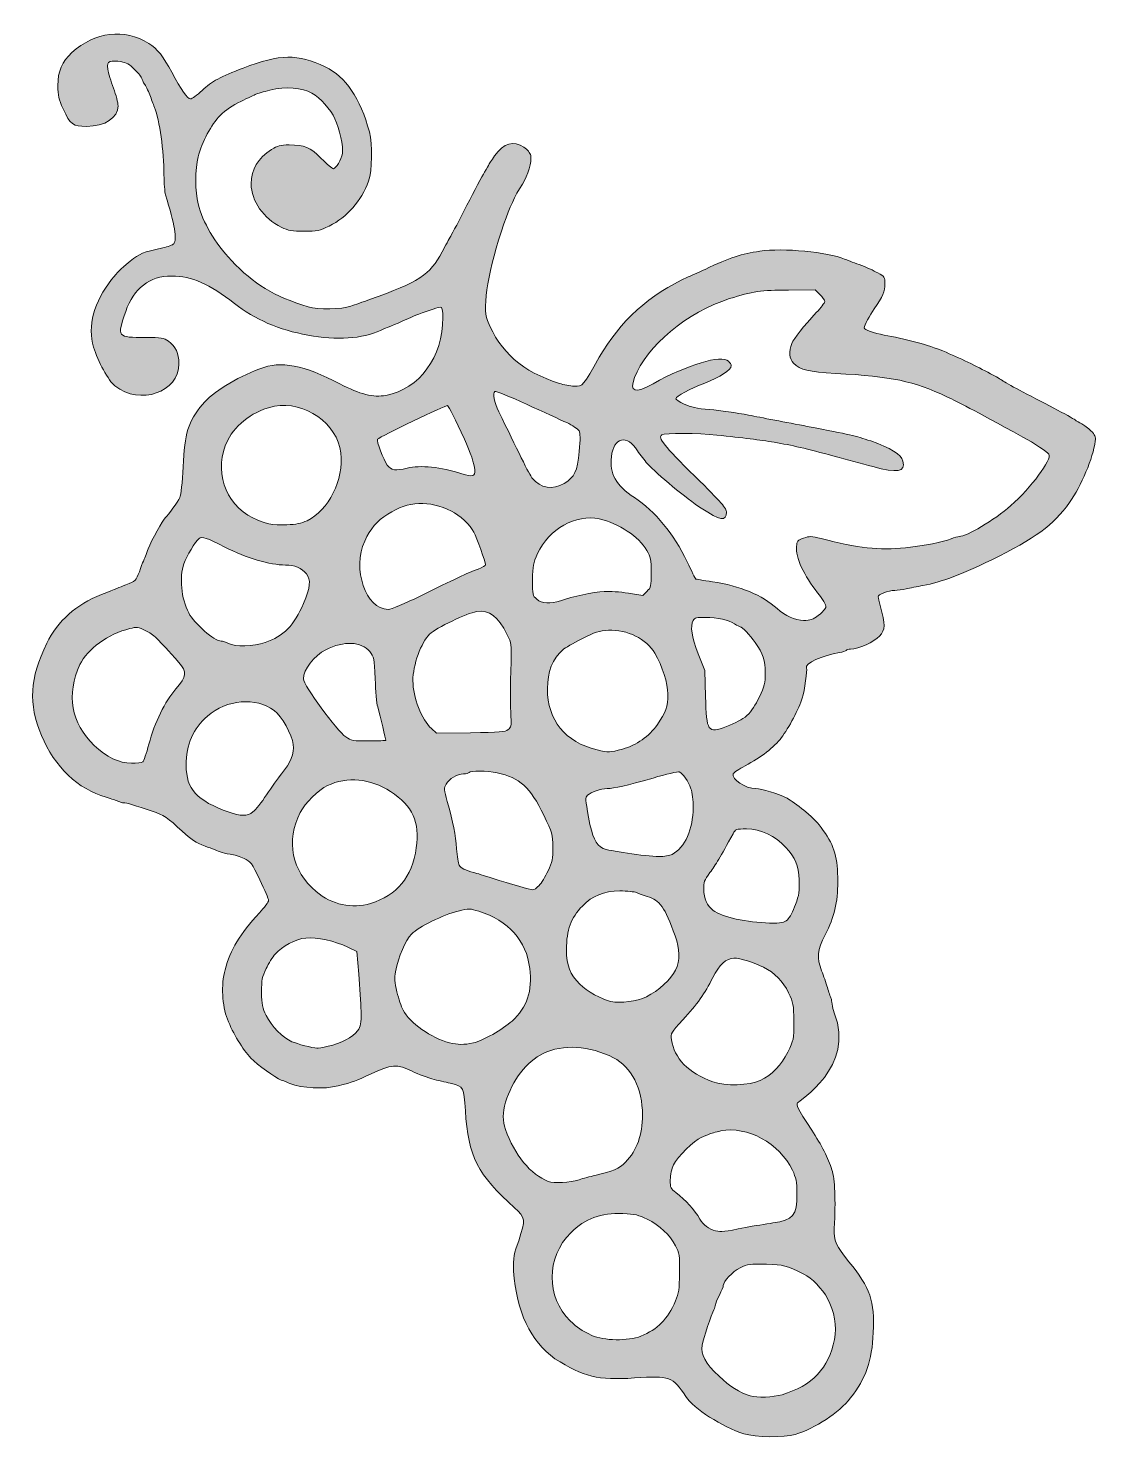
# Model space of a CAD drawing. Header units: inches. Extents: x 21 to 187, y -246 to -26.
import ezdxf

# ---------------------------------------------------------------- set-up
doc = ezdxf.new("R2010")
doc.units = ezdxf.units.IN
doc.header["$MEASUREMENT"] = 0
doc.layers.add('_U+0421_U+043B_U+043E_U+0439 1', color=7, linetype='Continuous')

# ---------------------------------------------------------------- blocks, each defined once
blk = doc.blocks.new('block 3')
at = {"layer": '_U+0421_U+043B_U+043E_U+0439 1', "true_color": 0xdddeec}
h = blk.add_hatch(color=254, dxfattribs=at)
h.dxf.hatch_style = 2
edge = h.paths.add_edge_path()
edge.add_spline(control_points=[(131.9, -244.91), (128.52, -243.84), (124.08, -240.98), (122.84, -239.09), (120.82, -236.01), (120.41, -235.86), (114.89, -236.22), (109.08, -236.6), (107.02, -236.1), (102.49, -233.22), (98.64, -230.43), (96.5, -225.9), (96.07, -219.61), (95.92, -217.51), (96.19, -216.81), (96.85, -214.86), (97.96, -211.59), (97.92, -211.28), (96.22, -209.76), (90.48, -204.66), (88.98, -201.71), (88.55, -194.63), (88.32, -190.98), (88.27, -190.87), (86.41, -190.42), (85.87, -190.29), (84.65, -190), (83.7, -189.77), (82.75, -189.54), (81.2, -188.96), (80.25, -188.48), (78.03, -187.35), (76.92, -187.42), (73.87, -188.89), (71.58, -189.99), (71, -190.2), (68.78, -190.76), (66.52, -191.33), (63.17, -191.16), (61.26, -190.38), (60.99, -190.27), (60.38, -190.04), (59.91, -189.86), (58.97, -189.5), (56.22, -187.51), (55.19, -186.44), (53.89, -185.09), (52.41, -182.65), (51.52, -180.39), (50.69, -178.28), (50.54, -175.05), (51.15, -172.69), (51.95, -169.62), (53.48, -167.11), (56.51, -163.86), (57.29, -163.02), (57.93, -162.15), (57.93, -161.93), (57.93, -161.7), (57.32, -160.25), (56.57, -158.7), (55.3, -156.08), (55.14, -155.86), (54.12, -155.38), (53.52, -155.1), (52.55, -154.8), (51.96, -154.72), (51.38, -154.64), (50.68, -154.48), (50.41, -154.37), (50.14, -154.25), (49.08, -153.84), (48.07, -153.46), (46.6, -152.91), (45.86, -152.42), (44.49, -151.14), (42.28, -149.07), (41.61, -148.62), (39.81, -148.01), (37.22, -147.14), (35.78, -146.72), (35.38, -146.72), (35.17, -146.72), (34.8, -146.62), (34.56, -146.5), (34.33, -146.38), (33.47, -146.09), (32.66, -145.86), (28.25, -144.6), (24.66, -141.17), (22.59, -136.25), (20.52, -131.32), (20.75, -127.35), (23.42, -121.9), (25.14, -118.4), (27.96, -115.87), (31.92, -114.3), (34.38, -113.31), (34.51, -113.26), (35.74, -112.8), (37.2, -112.25), (37.33, -112.13), (37.82, -110.76), (38.05, -110.12), (38.33, -109.37), (38.45, -109.1), (38.56, -108.83), (38.9, -107.97), (39.2, -107.18), (39.69, -105.9), (41.5, -102.63), (41.89, -102.32), (42.31, -101.98), (43.82, -99.88), (44.11, -99.23), (44.32, -98.77), (44.51, -96.94), (44.63, -94.42), (44.85, -89.21), (45.41, -87.44), (47.65, -84.73), (49.25, -82.79), (52.77, -80.6), (56.57, -79.17), (59.92, -77.92), (63.31, -78.56), (69.02, -81.53), (72.13, -83.15), (74.27, -83.68), (76.19, -83.32), (81.42, -82.33), (85.05, -77.36), (85.05, -71.19), (85.05, -70.42), (84.95, -69.72), (84.82, -69.64), (84.7, -69.56), (84.11, -69.67), (83.53, -69.89), (82.94, -70.1), (82.17, -70.37), (81.82, -70.48), (81.14, -70.7), (80.5, -70.97), (78.08, -72.07), (77.3, -72.42), (76.6, -72.71), (76.54, -72.71), (76.47, -72.71), (75.95, -72.93), (75.37, -73.2), (72.52, -74.53), (68.57, -74.79), (64.06, -73.96), (59.56, -73.14), (55.77, -71.5), (52.63, -69.03), (48.71, -65.96), (45.96, -64.75), (42.86, -64.75), (39.41, -64.75), (36.95, -66.64), (35.7, -70.25), (34.31, -74.28), (34.33, -74.3), (38.82, -74.31), (41.26, -74.32), (41.61, -74.38), (42.34, -74.89), (43.47, -75.7), (43.97, -76.78), (43.97, -78.39), (43.96, -82.84), (37.93, -84.94), (34.02, -81.85), (33.03, -81.06), (31.36, -78.04), (30.69, -75.8), (29.73, -72.59), (30.75, -68.76), (33.5, -65.31), (34.61, -63.92), (34.57, -63.96), (36.39, -62.45), (37.89, -61.21), (38.29, -61.05), (41.47, -60.36), (42.26, -60.19), (43.02, -59.91), (43.17, -59.72), (43.71, -59.07), (43.33, -56.77), (41.89, -52.1), (41.76, -51.68), (41.66, -50.3), (41.65, -49.02), (41.65, -45.34), (40.96, -40.42), (40.19, -38.55), (40.07, -38.28), (39.79, -37.5), (39.55, -36.82), (39.31, -36.15), (38.91, -35.3), (38.66, -34.94), (38.41, -34.58), (38.2, -34.16), (38.2, -34), (38.2, -33.85), (37.72, -33.24), (37.12, -32.64), (36.27, -31.8), (35.79, -31.52), (34.93, -31.39), (34.31, -31.3), (33.58, -31.3), (33.3, -31.39), (32.84, -31.53), (32.8, -31.69), (32.93, -32.59), (33.01, -33.15), (33.4, -34.47), (33.79, -35.52), (34.18, -36.57), (34.51, -37.8), (34.51, -38.26), (34.51, -40.13), (32.47, -41.46), (29.63, -41.46), (27.44, -41.46), (27.11, -41.22), (25.96, -38.75), (25.25, -37.23), (25.14, -36.71), (25.14, -35.1), (25.14, -32.87), (25.77, -31.38), (27.3, -29.99), (30.91, -26.73), (35.47, -26.18), (39.3, -28.55), (40.55, -29.32), (41.62, -30.68), (42.87, -33.03), (44.33, -35.81), (45.3, -37.19), (45.77, -37.19), (45.98, -37.19), (46.8, -36.59), (47.59, -35.86), (49.1, -34.46), (50.49, -33.7), (53.98, -32.38), (59.77, -30.18), (62.4, -30.15), (66.76, -32.21), (69.91, -33.7), (72.21, -37.09), (73.61, -42.32), (74.13, -44.29), (74.07, -48.37), (73.48, -49.97), (72.34, -53.11), (70.17, -55.59), (67.38, -56.97), (65.86, -57.72), (65.51, -57.79), (63.48, -57.79), (61.6, -57.79), (61.05, -57.69), (59.9, -57.15), (57.17, -55.85), (55.22, -53.05), (55.22, -50.41), (55.22, -48.18), (56.28, -46.39), (58.4, -45.05), (59.33, -44.46), (59.77, -44.35), (61.12, -44.35), (63.62, -44.35), (64.35, -44.66), (66.13, -46.45), (67.01, -47.33), (67.85, -48.05), (68.01, -48.05), (68.4, -48.05), (69.24, -46.62), (69.42, -45.66), (69.6, -44.72), (68.96, -41.77), (68.26, -40.27), (67.57, -38.8), (66.01, -37.08), (64.66, -36.29), (63.16, -35.41), (60.6, -35.23), (58.13, -35.83), (57.15, -36.07), (56.18, -36.35), (55.97, -36.45), (55.76, -36.56), (54.7, -37.06), (53.61, -37.58), (52.34, -38.19), (51.21, -38.96), (50.41, -39.77), (49.04, -41.15), (47.56, -43.91), (46.97, -46.2), (46.49, -48.04), (46.48, -51.72), (46.95, -53.51), (47.71, -56.43), (49.56, -59.57), (52.15, -62.33), (55.66, -66.05), (58.66, -67.86), (64.09, -69.54), (65.6, -70), (69.34, -69.95), (70.75, -69.44), (71.36, -69.22), (72.66, -68.76), (73.63, -68.42), (81.36, -65.68), (83.02, -64.59), (84.94, -61), (85.44, -60.05), (86.05, -58.94), (86.29, -58.53), (86.53, -58.12), (87.66, -55.96), (88.8, -53.72), (89.94, -51.48), (91.18, -49.18), (91.54, -48.61), (91.91, -48.03), (92.2, -47.51), (92.2, -47.44), (92.2, -47.37), (92.61, -46.75), (93.1, -46.07), (94.56, -44.03), (96.03, -43.59), (97.67, -44.71), (98.22, -45.08), (98.63, -45.59), (98.72, -46.01), (98.92, -46.96), (98.3, -49.07), (97.43, -50.46), (96.19, -52.42), (95.46, -53.98), (94.55, -56.65), (92.18, -63.52), (91.15, -69.57), (91.99, -71.66), (93.98, -76.63), (97.43, -79.65), (103.18, -81.45), (103.85, -81.67), (104.89, -81.86), (105.49, -81.88), (106.83, -81.94), (106.91, -81.85), (109.4, -77.4), (112.53, -71.84), (117.35, -67.48), (123.23, -64.9), (124, -64.57), (125.18, -64.03), (125.86, -63.71), (129.78, -61.88), (131.53, -61.29), (134.37, -60.88), (137.97, -60.36), (145.01, -61.01), (147.56, -62.1), (147.83, -62.22), (148.87, -62.62), (149.86, -62.98), (150.86, -63.35), (152.16, -63.92), (152.76, -64.26), (153.79, -64.83), (153.85, -64.92), (153.85, -65.96), (153.85, -67.16), (153.51, -67.96), (152.19, -69.84), (151.44, -70.9), (150.64, -72.44), (150.64, -72.82), (150.64, -73.13), (152.14, -73.66), (153.72, -73.93), (156.73, -74.43), (160.85, -75.55), (162.85, -76.4), (165.54, -77.55), (168.05, -78.74), (170.29, -79.95), (171.13, -80.4), (171.96, -80.89), (172.14, -81.03), (172.32, -81.17), (173.52, -81.84), (174.81, -82.52), (176.09, -83.19), (178.48, -84.44), (180.11, -85.29), (181.74, -86.14), (183.23, -86.97), (183.44, -87.13), (183.64, -87.28), (184.11, -87.56), (184.48, -87.75), (184.84, -87.93), (185.49, -88.42), (185.91, -88.84), (186.56, -89.47), (186.67, -89.73), (186.57, -90.46), (186.24, -93.06), (184.41, -97.42), (182.56, -100.01), (180.03, -103.55), (177.31, -105.55), (170.4, -108.94), (165.8, -111.2), (162.66, -112.37), (159.77, -112.91), (158.88, -113.07), (157.7, -113.31), (157.13, -113.43), (156.56, -113.56), (155.78, -113.67), (155.4, -113.67), (154.38, -113.67), (152.73, -114.32), (152.79, -114.69), (152.81, -114.87), (152.96, -115.46), (153.11, -116.01), (153.96, -119.05), (153.95, -119.76), (153.02, -120.78), (152.2, -121.68), (149.72, -122.78), (148.5, -122.79), (148.2, -122.79), (147.9, -122.89), (147.83, -123), (147.75, -123.12), (147.28, -123.27), (146.76, -123.35), (144.25, -123.69), (141.25, -125.11), (141.65, -125.76), (141.8, -126.01), (141.34, -129.24), (140.98, -130.44), (140.52, -131.97), (138.84, -135.16), (137.76, -136.56), (136.56, -138.12), (134.58, -139.66), (132.09, -140.97), (131.15, -141.46), (130.32, -142.01), (130.25, -142.18), (129.92, -143.07), (132.1, -144.5), (133.78, -144.5), (134.65, -144.5), (137.26, -145.31), (138.63, -146.01), (139.14, -146.27), (140.31, -147.12), (141.22, -147.89), (143.27, -149.63), (143.2, -149.54), (144.26, -151.03), (146.03, -153.53), (146.53, -155.27), (146.51, -158.95), (146.49, -162.34), (146.01, -164.39), (144.57, -167.25), (143.32, -169.73), (143.22, -170.78), (144, -172.87), (144.28, -173.61), (144.68, -174.78), (144.89, -175.46), (145.1, -176.13), (145.36, -176.91), (145.48, -177.18), (145.59, -177.45), (145.6, -178.51), (145.96, -179.4), (149.34, -187.8), (140.39, -193.16), (140.26, -193.4), (140.01, -193.85), (140.11, -194.02), (142.47, -197.66), (143.98, -199.98), (145.02, -202.04), (145.6, -203.82), (146.07, -205.28), (146.2, -208.46), (145.97, -212.95), (145.87, -214.85), (146.22, -215.66), (148.24, -218.13), (151.58, -222.22), (152.28, -224.26), (152.04, -229.17), (151.83, -233.55), (150.86, -236.33), (148.51, -239.33), (146.69, -241.64), (143.01, -244.07), (139.88, -245.02), (138.18, -245.53), (133.67, -245.47), (131.9, -244.91)], knot_values=[0, 0, 0, 0, 1, 1, 1, 2, 2, 2, 3, 3, 3, 4, 4, 4, 5, 5, 5, 6, 6, 6, 7, 7, 7, 8, 8, 8, 9, 9, 9, 10, 10, 10, 11, 11, 11, 12, 12, 12, 13, 13, 13, 14, 14, 14, 15, 15, 15, 16, 16, 16, 17, 17, 17, 18, 18, 18, 19, 19, 19, 20, 20, 20, 21, 21, 21, 22, 22, 22, 23, 23, 23, 24, 24, 24, 25, 25, 25, 26, 26, 26, 27, 27, 27, 28, 28, 28, 29, 29, 29, 30, 30, 30, 31, 31, 31, 32, 32, 32, 33, 33, 33, 34, 34, 34, 35, 35, 35, 36, 36, 36, 37, 37, 37, 38, 38, 38, 39, 39, 39, 40, 40, 40, 41, 41, 41, 42, 42, 42, 43, 43, 43, 44, 44, 44, 45, 45, 45, 46, 46, 46, 47, 47, 47, 48, 48, 48, 49, 49, 49, 50, 50, 50, 51, 51, 51, 52, 52, 52, 53, 53, 53, 54, 54, 54, 55, 55, 55, 56, 56, 56, 57, 57, 57, 58, 58, 58, 59, 59, 59, 60, 60, 60, 61, 61, 61, 62, 62, 62, 63, 63, 63, 64, 64, 64, 65, 65, 65, 66, 66, 66, 67, 67, 67, 68, 68, 68, 69, 69, 69, 70, 70, 70, 71, 71, 71, 72, 72, 72, 73, 73, 73, 74, 74, 74, 75, 75, 75, 76, 76, 76, 77, 77, 77, 78, 78, 78, 79, 79, 79, 80, 80, 80, 81, 81, 81, 82, 82, 82, 83, 83, 83, 84, 84, 84, 85, 85, 85, 86, 86, 86, 87, 87, 87, 88, 88, 88, 89, 89, 89, 90, 90, 90, 91, 91, 91, 92, 92, 92, 93, 93, 93, 94, 94, 94, 95, 95, 95, 96, 96, 96, 97, 97, 97, 98, 98, 98, 99, 99, 99, 100, 100, 100, 101, 101, 101, 102, 102, 102, 103, 103, 103, 104, 104, 104, 105, 105, 105, 106, 106, 106, 107, 107, 107, 108, 108, 108, 109, 109, 109, 110, 110, 110, 111, 111, 111, 112, 112, 112, 113, 113, 113, 114, 114, 114, 115, 115, 115, 116, 116, 116, 117, 117, 117, 118, 118, 118, 119, 119, 119, 120, 120, 120, 121, 121, 121, 122, 122, 122, 123, 123, 123, 124, 124, 124, 125, 125, 125, 126, 126, 126, 127, 127, 127, 128, 128, 128, 129, 129, 129, 130, 130, 130, 131, 131, 131, 132, 132, 132, 133, 133, 133, 134, 134, 134, 135, 135, 135, 136, 136, 136, 137, 137, 137, 138, 138, 138, 139, 139, 139, 140, 140, 140, 141, 141, 141, 142, 142, 142, 143, 143, 143, 144, 144, 144, 145, 145, 145, 146, 146, 146, 147, 147, 147, 148, 148, 148, 149, 149, 149, 150, 150, 150, 151, 151, 151, 152, 152, 152, 153, 153, 153, 154, 154, 154, 155, 155, 155, 156, 156, 156, 157, 157, 157, 158, 158, 158, 159, 159, 159, 160, 160, 160, 161, 161, 161, 162, 162, 162, 163, 163, 163, 164, 164, 164, 165, 165, 165, 166, 166, 166, 167, 167, 167, 168, 168, 168, 169, 169, 169, 170, 170, 170, 171, 171, 171, 172, 172, 172, 173, 173, 173, 174, 174, 174, 175, 175, 175, 176, 176, 176, 176], degree=3, periodic=1)
edge = h.paths.add_edge_path()
edge.add_spline(control_points=[(137.84, -238.83), (142.48, -237.46), (145.18, -234.62), (145.99, -230.26), (146.37, -228.15), (145.99, -225.88), (144.91, -223.85), (144.15, -222.43), (142.4, -220.62), (141.25, -220.06), (138.34, -218.66), (138.22, -218.63), (135.41, -218.54), (132.82, -218.45), (132.55, -218.49), (131.31, -219.09), (130.1, -219.69), (128.7, -221.17), (128.7, -221.86), (128.7, -222), (128.42, -222.66), (128.08, -223.33), (127.74, -224), (127.47, -224.68), (127.47, -224.86), (127.46, -225.03), (127.36, -225.36), (127.22, -225.6), (126.85, -226.26), (125.58, -230.11), (125.39, -231.14), (125.13, -232.56), (125.86, -233.89), (128.03, -235.94), (129.73, -237.55), (131.19, -238.47), (132.89, -238.99), (133.96, -239.32), (136.45, -239.24), (137.84, -238.83)], knot_values=[0, 0, 0, 0, 1, 1, 1, 2, 2, 2, 3, 3, 3, 4, 4, 4, 5, 5, 5, 6, 6, 6, 7, 7, 7, 8, 8, 8, 9, 9, 9, 10, 10, 10, 11, 11, 11, 12, 12, 12, 13, 13, 13, 13], degree=3, periodic=1)
edge = h.paths.add_edge_path()
edge.add_spline(control_points=[(115.88, -229.71), (118.47, -228.68), (120.05, -227.07), (121.26, -224.24), (121.78, -223.01), (121.86, -222.41), (121.89, -219.86), (121.91, -217.1), (121.87, -216.81), (121.26, -215.65), (120.37, -213.96), (118.79, -212.47), (116.87, -211.52), (115.51, -210.85), (114.95, -210.72), (113.08, -210.64), (109.62, -210.51), (107.2, -211.39), (104.95, -213.64), (101.12, -217.44), (101.08, -223.65), (104.86, -227.31), (106.04, -228.46), (106.54, -228.79), (108.26, -229.6), (110.08, -230.44), (113.89, -230.5), (115.88, -229.71)], knot_values=[0, 0, 0, 0, 1, 1, 1, 2, 2, 2, 3, 3, 3, 4, 4, 4, 5, 5, 5, 6, 6, 6, 7, 7, 7, 8, 8, 8, 9, 9, 9, 9], degree=3, periodic=1)
edge = h.paths.add_edge_path()
edge.add_spline(control_points=[(132.15, -212.82), (133.44, -212.57), (135.35, -212.25), (136.41, -212.1), (139.61, -211.67), (140.17, -210.99), (140.15, -207.55), (140.13, -205.62), (140.03, -205.1), (139.45, -203.89), (137.45, -199.71), (132.39, -196.94), (128.31, -197.78), (127.52, -197.95), (126.7, -198.17), (126.49, -198.28), (126.28, -198.39), (125.73, -198.62), (125.26, -198.8), (124.16, -199.21), (121.53, -201.81), (120.93, -203.08), (120.67, -203.64), (120.46, -204.64), (120.45, -205.4), (120.44, -206.63), (120.5, -206.78), (121.29, -207.37), (122.9, -208.59), (124.21, -210.03), (125.04, -211.49), (125.58, -212.42), (126.45, -213.08), (127.49, -213.31), (128.42, -213.52), (128.79, -213.48), (132.15, -212.82)], knot_values=[0, 0, 0, 0, 1, 1, 1, 2, 2, 2, 3, 3, 3, 4, 4, 4, 5, 5, 5, 6, 6, 6, 7, 7, 7, 8, 8, 8, 9, 9, 9, 10, 10, 10, 11, 11, 11, 12, 12, 12, 12], degree=3, periodic=1)
edge = h.paths.add_edge_path()
edge.add_spline(control_points=[(106.26, -205.37), (106.87, -205.17), (107.98, -204.87), (108.72, -204.7), (111.49, -204.08), (112.52, -203.64), (113.48, -202.64), (115.28, -200.77), (116.12, -198.44), (116.12, -195.29), (116.12, -191.24), (114.39, -187.81), (111.62, -186.4), (107.89, -184.5), (103.72, -184.24), (100.66, -185.72), (98.11, -186.95), (95.81, -189.95), (94.82, -193.32), (94.32, -195), (94.32, -196.18), (94.8, -197.56), (96.14, -201.46), (98.74, -204.61), (101.45, -205.63), (102.37, -205.98), (104.78, -205.84), (106.26, -205.37)], knot_values=[0, 0, 0, 0, 1, 1, 1, 2, 2, 2, 3, 3, 3, 4, 4, 4, 5, 5, 5, 6, 6, 6, 7, 7, 7, 8, 8, 8, 9, 9, 9, 9], degree=3, periodic=1)
edge = h.paths.add_edge_path()
edge.add_spline(control_points=[(134.41, -189.94), (136.34, -188.99), (137.72, -187.57), (138.74, -185.5), (139.66, -183.65), (139.67, -183.58), (139.66, -180.77), (139.65, -178.08), (139.6, -177.83), (138.86, -176.29), (137.99, -174.48), (136.73, -173.19), (134.93, -172.29), (133.47, -171.55), (131.32, -170.89), (130.34, -170.89), (129.2, -170.89), (128.05, -171.96), (127.06, -173.93), (125.81, -176.41), (124.62, -178.09), (122.41, -180.48), (120.54, -182.51), (120.5, -182.57), (120.64, -183.59), (121.04, -186.5), (123.26, -188.76), (127.09, -190.16), (128.93, -190.83), (132.83, -190.71), (134.41, -189.94)], knot_values=[0, 0, 0, 0, 1, 1, 1, 2, 2, 2, 3, 3, 3, 4, 4, 4, 5, 5, 5, 6, 6, 6, 7, 7, 7, 8, 8, 8, 9, 9, 9, 10, 10, 10, 10], degree=3, periodic=1)
edge = h.paths.add_edge_path()
edge.add_spline(control_points=[(67.18, -184.61), (69.16, -184.18), (71.07, -183.17), (71.78, -182.18), (72.29, -181.47), (72.35, -181.12), (72.32, -179.16), (72.3, -177.93), (72.14, -175.34), (71.96, -173.4), (71.96, -173.4), (71.64, -169.86), (71.64, -169.86), (71.64, -169.86), (70.27, -169.18), (70.27, -169.18), (68.36, -168.24), (65.37, -167.59), (63.71, -167.76), (62.14, -167.92), (60.05, -169.02), (58.97, -170.26), (58.56, -170.71), (57.92, -171.74), (57.54, -172.53), (56.92, -173.8), (56.84, -174.25), (56.84, -176.2), (56.85, -178.13), (56.94, -178.6), (57.56, -179.84), (58.35, -181.45), (60.19, -183.31), (61.57, -183.9), (62.38, -184.24), (64.77, -184.87), (65.45, -184.92), (65.59, -184.93), (66.36, -184.79), (67.18, -184.61)], knot_values=[0, 0, 0, 0, 1, 1, 1, 2, 2, 2, 3, 3, 3, 4, 4, 4, 5, 5, 5, 6, 6, 6, 7, 7, 7, 8, 8, 8, 9, 9, 9, 10, 10, 10, 11, 11, 11, 12, 12, 12, 13, 13, 13, 13], degree=3, periodic=1)
edge = h.paths.add_edge_path()
edge.add_spline(control_points=[(89.81, -184.08), (91.19, -183.79), (94.42, -181.96), (95.82, -180.68), (98.16, -178.54), (99.02, -176), (98.58, -172.51), (98.04, -168.15), (95.28, -165.05), (90.66, -163.6), (89.3, -163.17), (89.15, -163.17), (87.45, -163.58), (85.1, -164.14), (81.32, -166), (80.17, -167.15), (79.22, -168.12), (78.16, -170.61), (77.68, -173.01), (77.48, -174.02), (77.52, -174.61), (77.9, -176.14), (78.16, -177.18), (78.6, -178.46), (78.87, -178.99), (79.87, -180.95), (83.24, -183.33), (86.07, -184.05), (87.39, -184.39), (88.3, -184.4), (89.81, -184.08)], knot_values=[0, 0, 0, 0, 1, 1, 1, 2, 2, 2, 3, 3, 3, 4, 4, 4, 5, 5, 5, 6, 6, 6, 7, 7, 7, 8, 8, 8, 9, 9, 9, 10, 10, 10, 10], degree=3, periodic=1)
edge = h.paths.add_edge_path()
edge.add_spline(control_points=[(116.72, -176.91), (118.61, -175.99), (120.61, -174.15), (121.27, -172.75), (121.97, -171.27), (121.95, -169.46), (121.21, -167.44), (119.56, -162.9), (118.85, -161.9), (116.86, -161.3), (116.25, -161.12), (115.5, -160.85), (115.18, -160.7), (114.87, -160.55), (113.7, -160.44), (112.59, -160.44), (110.12, -160.46), (108.3, -161.18), (106.76, -162.78), (104.98, -164.61), (104.29, -166.5), (104.29, -169.58), (104.29, -172.06), (104.79, -173.36), (106.37, -174.96), (107.43, -176.04), (109.77, -177.33), (111.19, -177.63), (112.75, -177.96), (115.25, -177.63), (116.72, -176.91)], knot_values=[0, 0, 0, 0, 1, 1, 1, 2, 2, 2, 3, 3, 3, 4, 4, 4, 5, 5, 5, 6, 6, 6, 7, 7, 7, 8, 8, 8, 9, 9, 9, 10, 10, 10, 10], degree=3, periodic=1)
edge = h.paths.add_edge_path()
edge.add_spline(control_points=[(138.67, -164.91), (139.03, -164.59), (139.58, -163.58), (139.94, -162.55), (140.48, -161.03), (140.57, -160.43), (140.49, -158.73), (140.38, -156.38), (139.97, -155.38), (138.39, -153.62), (136.79, -151.84), (134.53, -150.79), (132.31, -150.79), (130.68, -150.79), (130.59, -150.82), (130.21, -151.53), (128.2, -155.21), (127.5, -156.4), (126.62, -157.57), (125.74, -158.77), (125.62, -159.08), (125.65, -160.18), (125.68, -161.61), (126.18, -162.73), (127.13, -163.47), (128.39, -164.47), (132.46, -165.38), (135.9, -165.43), (137.79, -165.46), (138.11, -165.4), (138.67, -164.91)], knot_values=[0, 0, 0, 0, 1, 1, 1, 2, 2, 2, 3, 3, 3, 4, 4, 4, 5, 5, 5, 6, 6, 6, 7, 7, 7, 8, 8, 8, 9, 9, 9, 10, 10, 10, 10], degree=3, periodic=1)
edge = h.paths.add_edge_path()
edge.add_spline(control_points=[(73.8, -162.38), (77.93, -161.13), (80.26, -158.3), (80.91, -153.75), (81.49, -149.69), (80.37, -147.24), (76.89, -144.95), (73.82, -142.93), (70.11, -142.59), (67.09, -144.05), (65.66, -144.73), (63.59, -146.78), (62.85, -148.22), (60.58, -152.66), (61.53, -157.35), (65.33, -160.53), (67.78, -162.58), (70.89, -163.27), (73.8, -162.38)], knot_values=[0, 0, 0, 0, 1, 1, 1, 2, 2, 2, 3, 3, 3, 4, 4, 4, 5, 5, 5, 6, 6, 6, 6], degree=3, periodic=1)
edge = h.paths.add_edge_path()
edge.add_spline(control_points=[(100.02, -159.61), (100.37, -159.23), (101, -158.21), (101.42, -157.33), (102.1, -155.91), (102.18, -155.48), (102.17, -153.62), (102.15, -151.6), (102.1, -151.43), (100.75, -148.62), (98.67, -144.3), (97.01, -142.8), (93.49, -142.06), (91.95, -141.74), (89.33, -141.7), (89.15, -141.99), (89.07, -142.11), (88.67, -142.21), (88.26, -142.22), (87.27, -142.25), (86.02, -142.99), (85.55, -143.83), (85.21, -144.43), (85.23, -144.67), (85.74, -146.53), (86.67, -149.88), (87.02, -151.66), (87.18, -153.87), (87.27, -155.02), (87.44, -156.17), (87.57, -156.41), (87.8, -156.86), (88.51, -157.22), (89.86, -157.58), (90.27, -157.68), (91.54, -158.07), (92.7, -158.44), (95.72, -159.39), (98.69, -160.25), (99.06, -160.27), (99.23, -160.28), (99.67, -159.98), (100.02, -159.61)], knot_values=[0, 0, 0, 0, 1, 1, 1, 2, 2, 2, 3, 3, 3, 4, 4, 4, 5, 5, 5, 6, 6, 6, 7, 7, 7, 8, 8, 8, 9, 9, 9, 10, 10, 10, 11, 11, 11, 12, 12, 12, 13, 13, 13, 14, 14, 14, 14], degree=3, periodic=1)
edge = h.paths.add_edge_path()
edge.add_spline(control_points=[(120.76, -154.75), (122.73, -153.68), (124, -150.81), (124.01, -147.43), (124.01, -146.39), (123.85, -145.09), (123.66, -144.54), (123.25, -143.38), (122.38, -142.12), (121.85, -141.92), (121.66, -141.84), (119.81, -142.27), (117.76, -142.87), (113.55, -144.09), (111.77, -144.5), (110.62, -144.5), (109.63, -144.51), (108.08, -145.04), (107.56, -145.55), (107.2, -145.91), (107.22, -146.2), (107.73, -148.98), (108.31, -152.15), (108.79, -153.18), (109.99, -153.82), (110.67, -154.19), (116.57, -155.04), (118.66, -155.08), (119.49, -155.09), (120.37, -154.95), (120.76, -154.75)], knot_values=[0, 0, 0, 0, 1, 1, 1, 2, 2, 2, 3, 3, 3, 4, 4, 4, 5, 5, 5, 6, 6, 6, 7, 7, 7, 8, 8, 8, 9, 9, 9, 10, 10, 10, 10], degree=3, periodic=1)
edge = h.paths.add_edge_path()
edge.add_spline(control_points=[(55.5, -148.14), (55.91, -147.83), (56.86, -146.64), (57.61, -145.48), (58.36, -144.33), (59.4, -142.86), (59.94, -142.22), (61.35, -140.52), (61.97, -139), (61.78, -137.66), (61.56, -136.06), (59.97, -133.21), (58.82, -132.37), (55.89, -130.24), (51.47, -130.61), (48.42, -133.23), (46.19, -135.16), (45.11, -137.65), (45.11, -140.88), (45.11, -144.62), (46.7, -146.36), (51.8, -148.2), (53.56, -148.83), (54.58, -148.81), (55.5, -148.14)], knot_values=[0, 0, 0, 0, 1, 1, 1, 2, 2, 2, 3, 3, 3, 4, 4, 4, 5, 5, 5, 6, 6, 6, 7, 7, 7, 8, 8, 8, 8], degree=3, periodic=1)
edge = h.paths.add_edge_path()
edge.add_spline(control_points=[(38.35, -140.36), (38.49, -140.26), (38.92, -139.02), (39.3, -137.59), (40.2, -134.22), (41.79, -130.97), (43.5, -129), (45.19, -127.07), (45.27, -126.35), (43.98, -124.89), (40.6, -121.08), (40.03, -120.53), (38.82, -119.94), (37.63, -119.36), (37.44, -119.33), (36.33, -119.61), (32.96, -120.43), (29.72, -122.78), (28.57, -125.22), (26.4, -129.85), (27.19, -134.35), (30.79, -137.78), (32.72, -139.62), (34.66, -140.55), (36.58, -140.55), (37.41, -140.55), (38.2, -140.46), (38.35, -140.36)], knot_values=[0, 0, 0, 0, 1, 1, 1, 2, 2, 2, 3, 3, 3, 4, 4, 4, 5, 5, 5, 6, 6, 6, 7, 7, 7, 8, 8, 8, 9, 9, 9, 9], degree=3, periodic=1)
edge = h.paths.add_edge_path()
edge.add_spline(control_points=[(113, -138.36), (115.21, -137.75), (117.13, -136.4), (118.45, -134.53), (119.76, -132.66), (120.07, -131.77), (120.07, -129.78), (120.07, -128.14), (119.23, -125.52), (118.03, -123.42), (116.79, -121.24), (113.7, -119.72), (110.82, -119.88), (109.34, -119.96), (108.75, -120.14), (106.68, -121.2), (105.35, -121.87), (104.02, -122.64), (103.71, -122.91), (102.13, -124.31), (101.33, -126.34), (101.33, -128.96), (101.33, -133.92), (104.04, -137.26), (109.07, -138.48), (110.8, -138.9), (111.09, -138.89), (113, -138.36)], knot_values=[0, 0, 0, 0, 1, 1, 1, 2, 2, 2, 3, 3, 3, 4, 4, 4, 5, 5, 5, 6, 6, 6, 7, 7, 7, 8, 8, 8, 9, 9, 9, 9], degree=3, periodic=1)
edge = h.paths.add_edge_path()
edge.add_spline(control_points=[(76.18, -136.98), (76.18, -136.85), (75.32, -133.34), (74.91, -131.8), (74.76, -131.27), (74.59, -129.3), (74.51, -127.44), (74.38, -124.17), (74.35, -124.02), (73.68, -123.2), (72.35, -121.59), (69.66, -121.47), (66.84, -122.9), (65.01, -123.83), (63.35, -125.99), (63.35, -127.45), (63.35, -128.4), (68.57, -135.53), (69.95, -136.47), (70.79, -137.05), (71.09, -137.1), (73.52, -137.1), (74.98, -137.1), (76.18, -137.04), (76.18, -136.98)], knot_values=[0, 0, 0, 0, 1, 1, 1, 2, 2, 2, 3, 3, 3, 4, 4, 4, 5, 5, 5, 6, 6, 6, 7, 7, 7, 8, 8, 8, 8], degree=3, periodic=1)
edge = h.paths.add_edge_path()
edge.add_spline(control_points=[(95.21, -135.33), (95.7, -134.96), (95.75, -134.75), (95.65, -133.36), (95.53, -131.57), (95.54, -128.85), (95.67, -124.76), (95.75, -122.06), (95.72, -121.86), (95.07, -120.57), (93.6, -117.66), (92.3, -116.69), (90.27, -116.97), (88.89, -117.16), (83.96, -119.52), (82.99, -120.46), (81.68, -121.72), (80.39, -125.32), (80.39, -127.72), (80.39, -130.27), (81.77, -133.82), (83.27, -135.15), (83.27, -135.15), (84.08, -135.86), (84.08, -135.86), (84.08, -135.86), (89.37, -135.81), (89.37, -135.81), (93.89, -135.76), (94.74, -135.69), (95.21, -135.33)], knot_values=[0, 0, 0, 0, 1, 1, 1, 2, 2, 2, 3, 3, 3, 4, 4, 4, 5, 5, 5, 6, 6, 6, 7, 7, 7, 8, 8, 8, 9, 9, 9, 10, 10, 10, 10], degree=3, periodic=1)
edge = h.paths.add_edge_path()
edge.add_spline(control_points=[(129.17, -134.86), (132.1, -133.75), (133.06, -132.88), (134.32, -130.23), (135.1, -128.58), (135.22, -128.1), (135.23, -126.49), (135.23, -124.54), (134.9, -123.54), (133.66, -121.8), (132.81, -120.62), (131.61, -119.34), (131.34, -119.34), (131.22, -119.34), (130.82, -119.13), (130.46, -118.88), (129.56, -118.25), (127.79, -117.86), (125.88, -117.86), (124.55, -117.86), (124.23, -117.94), (124.02, -118.33), (123.51, -119.28), (123.75, -120.88), (124.8, -123.52), (124.8, -123.52), (125.83, -126.12), (125.83, -126.12), (125.83, -126.12), (125.93, -130.19), (125.93, -130.19), (126.07, -135.65), (126.28, -135.96), (129.17, -134.86)], knot_values=[0, 0, 0, 0, 1, 1, 1, 2, 2, 2, 3, 3, 3, 4, 4, 4, 5, 5, 5, 6, 6, 6, 7, 7, 7, 8, 8, 8, 9, 9, 9, 10, 10, 10, 11, 11, 11, 11], degree=3, periodic=1)
edge = h.paths.add_edge_path()
edge.add_spline(control_points=[(57.41, -121.77), (60.23, -120.82), (61.96, -119.06), (63.36, -115.72), (64.44, -113.13), (64.55, -112.02), (63.83, -111.1), (63.13, -110.21), (61.96, -109.72), (60.54, -109.72), (58.13, -109.72), (54.45, -108.62), (51.12, -106.92), (48.27, -105.46), (47.56, -105.23), (47.13, -105.58), (46.53, -106.08), (45.15, -108.34), (44.75, -109.51), (44.01, -111.63), (44.33, -114.9), (45.51, -117.17), (46.39, -118.88), (49.47, -121.56), (50.55, -121.56), (50.78, -121.56), (51.29, -121.72), (51.68, -121.93), (52.73, -122.48), (55.55, -122.4), (57.41, -121.77)], knot_values=[0, 0, 0, 0, 1, 1, 1, 2, 2, 2, 3, 3, 3, 4, 4, 4, 5, 5, 5, 6, 6, 6, 7, 7, 7, 8, 8, 8, 9, 9, 9, 10, 10, 10, 10], degree=3, periodic=1)
edge = h.paths.add_edge_path()
edge.add_spline(control_points=[(143.53, -117.54), (144.12, -117.09), (144.63, -116.51), (144.67, -116.24), (144.71, -115.95), (144.18, -115.06), (143.35, -114.03), (141.26, -111.42), (139.95, -108.53), (140.09, -106.82), (140.16, -105.98), (140.25, -105.86), (141.2, -105.53), (142.13, -105.21), (142.41, -105.22), (143.91, -105.61), (149.66, -107.1), (152.93, -107.45), (157.05, -107.02), (160.08, -106.7), (162.91, -106.15), (164.14, -105.64), (164.61, -105.44), (165.18, -105.28), (165.41, -105.28), (166.62, -105.28), (170.81, -102.77), (173.43, -100.48), (176.58, -97.72), (179.88, -93.28), (179.37, -92.46), (179.18, -92.14), (177.03, -90.74), (175.3, -89.8), (167.2, -85.39), (165.33, -84.4), (163.5, -83.54), (158.19, -81.06), (155.07, -80.4), (146.19, -79.9), (141.93, -79.66), (140.71, -79.37), (139.61, -78.33), (138.98, -77.74), (138.86, -76.39), (139.35, -75.26), (139.68, -74.47), (141.24, -72.51), (143.17, -70.45), (143.89, -69.68), (144.48, -68.9), (144.48, -68.71), (144.48, -68.52), (144.14, -68.04), (143.72, -67.64), (143.72, -67.64), (142.97, -66.92), (142.97, -66.92), (142.97, -66.92), (138.85, -66.93), (138.85, -66.93), (134.61, -66.94), (133.24, -67.14), (129.68, -68.27), (123.06, -70.39), (116.72, -75.65), (114.88, -80.56), (114.04, -82.81), (114.95, -83.11), (117.8, -81.5), (123.06, -78.55), (128.44, -76.94), (129.51, -78.01), (129.74, -78.24), (129.93, -78.54), (129.93, -78.69), (129.93, -79.35), (128.13, -80.54), (125.84, -81.4), (123.53, -82.27), (121.3, -83.47), (121.3, -83.85), (121.3, -83.95), (121.89, -84.32), (122.62, -84.67), (123.64, -85.17), (124.53, -85.36), (126.62, -85.53), (128.1, -85.66), (130.81, -86.04), (132.64, -86.4), (134.47, -86.75), (138.58, -87.54), (141.77, -88.15), (148.56, -89.45), (149.19, -89.59), (151.63, -90.42), (154.71, -91.46), (156.4, -92.51), (156.66, -93.55), (157.08, -95.22), (155.82, -95.45), (151.94, -94.4), (150.34, -93.97), (147.71, -93.26), (146.08, -92.82), (141.45, -91.56), (139.46, -91.1), (136.59, -90.62), (134.43, -90.26), (131.81, -89.93), (127.67, -89.49), (124.82, -89.19), (119.58, -89.17), (119.13, -89.45), (118.45, -89.88), (119.45, -91.13), (124.26, -95.89), (128.51, -100.1), (129.19, -100.87), (129.19, -101.52), (129.19, -102.96), (128.21, -102.8), (125.26, -100.88), (123.1, -99.48), (118.34, -95.54), (116.89, -93.97), (116.44, -93.47), (115.74, -92.56), (115.36, -91.94), (113.73, -89.33), (111.64, -89.81), (111.28, -92.88), (110.96, -95.5), (112.01, -97.35), (114.86, -99.23), (118.11, -101.38), (120.97, -104.85), (123.07, -109.22), (123.76, -110.65), (124.35, -111.84), (124.38, -111.88), (124.41, -111.92), (125.59, -112.12), (127, -112.33), (131.3, -112.96), (134.73, -114.39), (137.08, -116.51), (138.34, -117.65), (139.86, -118.33), (141.19, -118.34), (142.26, -118.35), (142.64, -118.22), (143.53, -117.54)], knot_values=[0, 0, 0, 0, 1, 1, 1, 2, 2, 2, 3, 3, 3, 4, 4, 4, 5, 5, 5, 6, 6, 6, 7, 7, 7, 8, 8, 8, 9, 9, 9, 10, 10, 10, 11, 11, 11, 12, 12, 12, 13, 13, 13, 14, 14, 14, 15, 15, 15, 16, 16, 16, 17, 17, 17, 18, 18, 18, 19, 19, 19, 20, 20, 20, 21, 21, 21, 22, 22, 22, 23, 23, 23, 24, 24, 24, 25, 25, 25, 26, 26, 26, 27, 27, 27, 28, 28, 28, 29, 29, 29, 30, 30, 30, 31, 31, 31, 32, 32, 32, 33, 33, 33, 34, 34, 34, 35, 35, 35, 36, 36, 36, 37, 37, 37, 38, 38, 38, 39, 39, 39, 40, 40, 40, 41, 41, 41, 42, 42, 42, 43, 43, 43, 44, 44, 44, 45, 45, 45, 46, 46, 46, 47, 47, 47, 48, 48, 48, 49, 49, 49, 50, 50, 50, 51, 51, 51, 51], degree=3, periodic=1)
edge = h.paths.add_edge_path()
edge.add_spline(control_points=[(81.61, -114.5), (86.74, -111.97), (88.96, -110.94), (90.54, -110.34), (91.18, -110.1), (91.71, -109.79), (91.71, -109.66), (91.71, -109.31), (90.3, -105.38), (89.89, -104.6), (89.33, -103.52), (87.63, -101.92), (86.41, -101.33), (82.83, -99.6), (79.67, -99.74), (76.5, -101.79), (74.72, -102.95), (73.84, -103.96), (72.89, -105.99), (70.88, -110.28), (73.06, -116.62), (76.56, -116.62), (77.01, -116.62), (79.05, -115.77), (81.61, -114.5)], knot_values=[0, 0, 0, 0, 1, 1, 1, 2, 2, 2, 3, 3, 3, 4, 4, 4, 5, 5, 5, 6, 6, 6, 7, 7, 7, 8, 8, 8, 8], degree=3, periodic=1)
edge = h.paths.add_edge_path()
edge.add_spline(control_points=[(103.36, -115.27), (105.23, -114.64), (108.55, -113.93), (110.14, -113.83), (110.98, -113.77), (112.68, -113.9), (113.92, -114.1), (113.92, -114.1), (116.16, -114.47), (116.16, -114.47), (116.16, -114.47), (116.82, -113.82), (116.82, -113.82), (117.44, -113.2), (117.48, -113.02), (117.48, -110.88), (117.48, -108.85), (117.41, -108.49), (116.8, -107.46), (115.51, -105.26), (112.45, -103.23), (109.4, -102.55), (105.77, -101.75), (101.54, -104.12), (99.78, -107.94), (99.11, -109.41), (99.03, -109.86), (99.01, -112.02), (98.99, -114.38), (99, -114.46), (99.68, -115.04), (100.49, -115.74), (101.75, -115.82), (103.36, -115.27)], knot_values=[0, 0, 0, 0, 1, 1, 1, 2, 2, 2, 3, 3, 3, 4, 4, 4, 5, 5, 5, 6, 6, 6, 7, 7, 7, 8, 8, 8, 9, 9, 9, 10, 10, 10, 11, 11, 11, 11], degree=3, periodic=1)
edge = h.paths.add_edge_path()
edge.add_spline(control_points=[(63.92, -102.82), (67.29, -101.2), (69.66, -96.44), (69.18, -92.28), (68.64, -87.72), (63.57, -84.15), (58.87, -85.01), (55.81, -85.58), (52.86, -87.72), (51.57, -90.31), (49.32, -94.81), (51.07, -100.23), (55.48, -102.38), (57.4, -103.31), (58.5, -103.54), (60.77, -103.46), (62.2, -103.4), (63.06, -103.23), (63.92, -102.82)], knot_values=[0, 0, 0, 0, 1, 1, 1, 2, 2, 2, 3, 3, 3, 4, 4, 4, 5, 5, 5, 6, 6, 6, 6], degree=3, periodic=1)
edge = h.paths.add_edge_path()
edge.add_spline(control_points=[(103.93, -97.01), (105.55, -96.07), (105.98, -95.16), (106.27, -92.05), (106.46, -90.07), (106.45, -89.23), (106.24, -88.84), (106.09, -88.55), (105.22, -87.97), (104.32, -87.56), (103.42, -87.15), (100.6, -85.86), (98.05, -84.69), (95.5, -83.52), (93.3, -82.64), (93.15, -82.73), (92.78, -82.96), (93.05, -84.35), (93.78, -85.86), (96.51, -91.58), (98.63, -95.84), (98.91, -96.16), (100.31, -97.78), (102.11, -98.09), (103.93, -97.01)], knot_values=[0, 0, 0, 0, 1, 1, 1, 2, 2, 2, 3, 3, 3, 4, 4, 4, 5, 5, 5, 6, 6, 6, 7, 7, 7, 8, 8, 8, 8], degree=3, periodic=1)
edge = h.paths.add_edge_path()
edge.add_spline(control_points=[(90.04, -94.92), (89.97, -94), (89.35, -92.19), (88.4, -90.12), (87.03, -87.14), (85.97, -85.04), (85.76, -84.91), (85.58, -84.79), (75.26, -89.74), (74.88, -90.13), (74.68, -90.33), (75.84, -93.44), (76.39, -94.18), (76.99, -94.99), (77.74, -95.1), (79.51, -94.65), (81.52, -94.13), (84.75, -94.46), (88.01, -95.52), (89.72, -96.07), (90.12, -95.95), (90.04, -94.92)], knot_values=[0, 0, 0, 0, 1, 1, 1, 2, 2, 2, 3, 3, 3, 4, 4, 4, 5, 5, 5, 6, 6, 6, 7, 7, 7, 7], degree=3, periodic=1)
at = {"layer": '_U+0421_U+043B_U+043E_U+0439 1', "color": 254, "lineweight": 5, "true_color": 0xdddeec}
for points, knots in [([(131.9, -244.91), (128.52, -243.84), (124.08, -240.98), (122.84, -239.09), (120.82, -236.01), (120.41, -235.86), (114.89, -236.22), (109.08, -236.6), (107.02, -236.1), (102.49, -233.22), (98.64, -230.43), (96.5, -225.9), (96.07, -219.61), (95.92, -217.51), (96.19, -216.81), (96.85, -214.86), (97.96, -211.59), (97.92, -211.28), (96.22, -209.76), (90.48, -204.66), (88.98, -201.71), (88.55, -194.63), (88.32, -190.98), (88.27, -190.87), (86.41, -190.42), (85.87, -190.29), (84.65, -190), (83.7, -189.77), (82.75, -189.54), (81.2, -188.96), (80.25, -188.48), (78.03, -187.35), (76.92, -187.42), (73.87, -188.89), (71.58, -189.99), (71, -190.2), (68.78, -190.76), (66.52, -191.33), (63.17, -191.16), (61.26, -190.38), (60.99, -190.27), (60.38, -190.04), (59.91, -189.86), (58.97, -189.5), (56.22, -187.51), (55.19, -186.44), (53.89, -185.09), (52.41, -182.65), (51.52, -180.39), (50.69, -178.28), (50.54, -175.05), (51.15, -172.69), (51.95, -169.62), (53.48, -167.11), (56.51, -163.86), (57.29, -163.02), (57.93, -162.15), (57.93, -161.93), (57.93, -161.7), (57.32, -160.25), (56.57, -158.7), (55.3, -156.08), (55.14, -155.86), (54.12, -155.38), (53.52, -155.1), (52.55, -154.8), (51.96, -154.72), (51.38, -154.64), (50.68, -154.48), (50.41, -154.37), (50.14, -154.25), (49.08, -153.84), (48.07, -153.46), (46.6, -152.91), (45.86, -152.42), (44.49, -151.14), (42.28, -149.07), (41.61, -148.62), (39.81, -148.01), (37.22, -147.14), (35.78, -146.72), (35.38, -146.72), (35.17, -146.72), (34.8, -146.62), (34.56, -146.5), (34.33, -146.38), (33.47, -146.09), (32.66, -145.86), (28.25, -144.6), (24.66, -141.17), (22.59, -136.25), (20.52, -131.32), (20.75, -127.35), (23.42, -121.9), (25.14, -118.4), (27.96, -115.87), (31.92, -114.3), (34.38, -113.31), (34.51, -113.26), (35.74, -112.8), (37.2, -112.25), (37.33, -112.13), (37.82, -110.76), (38.05, -110.12), (38.33, -109.37), (38.45, -109.1), (38.56, -108.83), (38.9, -107.97), (39.2, -107.18), (39.69, -105.9), (41.5, -102.63), (41.89, -102.32), (42.31, -101.98), (43.82, -99.88), (44.11, -99.23), (44.32, -98.77), (44.51, -96.94), (44.63, -94.42), (44.85, -89.21), (45.41, -87.44), (47.65, -84.73), (49.25, -82.79), (52.77, -80.6), (56.57, -79.17), (59.92, -77.92), (63.31, -78.56), (69.02, -81.53), (72.13, -83.15), (74.27, -83.68), (76.19, -83.32), (81.42, -82.33), (85.05, -77.36), (85.05, -71.19), (85.05, -70.42), (84.95, -69.72), (84.82, -69.64), (84.7, -69.56), (84.11, -69.67), (83.53, -69.89), (82.94, -70.1), (82.17, -70.37), (81.82, -70.48), (81.14, -70.7), (80.5, -70.97), (78.08, -72.07), (77.3, -72.42), (76.6, -72.71), (76.54, -72.71), (76.47, -72.71), (75.95, -72.93), (75.37, -73.2), (72.52, -74.53), (68.57, -74.79), (64.06, -73.96), (59.56, -73.14), (55.77, -71.5), (52.63, -69.03), (48.71, -65.96), (45.96, -64.75), (42.86, -64.75), (39.41, -64.75), (36.95, -66.64), (35.7, -70.25), (34.31, -74.28), (34.33, -74.3), (38.82, -74.31), (41.26, -74.32), (41.61, -74.38), (42.34, -74.89), (43.47, -75.7), (43.97, -76.78), (43.97, -78.39), (43.96, -82.84), (37.93, -84.94), (34.02, -81.85), (33.03, -81.06), (31.36, -78.04), (30.69, -75.8), (29.73, -72.59), (30.75, -68.76), (33.5, -65.31), (34.61, -63.92), (34.57, -63.96), (36.39, -62.45), (37.89, -61.21), (38.29, -61.05), (41.47, -60.36), (42.26, -60.19), (43.02, -59.91), (43.17, -59.72), (43.71, -59.07), (43.33, -56.77), (41.89, -52.1), (41.76, -51.68), (41.66, -50.3), (41.65, -49.02), (41.65, -45.34), (40.96, -40.42), (40.19, -38.55), (40.07, -38.28), (39.79, -37.5), (39.55, -36.82), (39.31, -36.15), (38.91, -35.3), (38.66, -34.94), (38.41, -34.58), (38.2, -34.16), (38.2, -34), (38.2, -33.85), (37.72, -33.24), (37.12, -32.64), (36.27, -31.8), (35.79, -31.52), (34.93, -31.39), (34.31, -31.3), (33.58, -31.3), (33.3, -31.39), (32.84, -31.53), (32.8, -31.69), (32.93, -32.59), (33.01, -33.15), (33.4, -34.47), (33.79, -35.52), (34.18, -36.57), (34.51, -37.8), (34.51, -38.26), (34.51, -40.13), (32.47, -41.46), (29.63, -41.46), (27.44, -41.46), (27.11, -41.22), (25.96, -38.75), (25.25, -37.23), (25.14, -36.71), (25.14, -35.1), (25.14, -32.87), (25.77, -31.38), (27.3, -29.99), (30.91, -26.73), (35.47, -26.18), (39.3, -28.55), (40.55, -29.32), (41.62, -30.68), (42.87, -33.03), (44.33, -35.81), (45.3, -37.19), (45.77, -37.19), (45.98, -37.19), (46.8, -36.59), (47.59, -35.86), (49.1, -34.46), (50.49, -33.7), (53.98, -32.38), (59.77, -30.18), (62.4, -30.15), (66.76, -32.21), (69.91, -33.7), (72.21, -37.09), (73.61, -42.32), (74.13, -44.29), (74.07, -48.37), (73.48, -49.97), (72.34, -53.11), (70.17, -55.59), (67.38, -56.97), (65.86, -57.72), (65.51, -57.79), (63.48, -57.79), (61.6, -57.79), (61.05, -57.69), (59.9, -57.15), (57.17, -55.85), (55.22, -53.05), (55.22, -50.41), (55.22, -48.18), (56.28, -46.39), (58.4, -45.05), (59.33, -44.46), (59.77, -44.35), (61.12, -44.35), (63.62, -44.35), (64.35, -44.66), (66.13, -46.45), (67.01, -47.33), (67.85, -48.05), (68.01, -48.05), (68.4, -48.05), (69.24, -46.62), (69.42, -45.66), (69.6, -44.72), (68.96, -41.77), (68.26, -40.27), (67.57, -38.8), (66.01, -37.08), (64.66, -36.29), (63.16, -35.41), (60.6, -35.23), (58.13, -35.83), (57.15, -36.07), (56.18, -36.35), (55.97, -36.45), (55.76, -36.56), (54.7, -37.06), (53.61, -37.58), (52.34, -38.19), (51.21, -38.96), (50.41, -39.77), (49.04, -41.15), (47.56, -43.91), (46.97, -46.2), (46.49, -48.04), (46.48, -51.72), (46.95, -53.51), (47.71, -56.43), (49.56, -59.57), (52.15, -62.33), (55.66, -66.05), (58.66, -67.86), (64.09, -69.54), (65.6, -70), (69.34, -69.95), (70.75, -69.44), (71.36, -69.22), (72.66, -68.76), (73.63, -68.42), (81.36, -65.68), (83.02, -64.59), (84.94, -61), (85.44, -60.05), (86.05, -58.94), (86.29, -58.53), (86.53, -58.12), (87.66, -55.96), (88.8, -53.72), (89.94, -51.48), (91.18, -49.18), (91.54, -48.61), (91.91, -48.03), (92.2, -47.51), (92.2, -47.44), (92.2, -47.37), (92.61, -46.75), (93.1, -46.07), (94.56, -44.03), (96.03, -43.59), (97.67, -44.71), (98.22, -45.08), (98.63, -45.59), (98.72, -46.01), (98.92, -46.96), (98.3, -49.07), (97.43, -50.46), (96.19, -52.42), (95.46, -53.98), (94.55, -56.65), (92.18, -63.52), (91.15, -69.57), (91.99, -71.66), (93.98, -76.63), (97.43, -79.65), (103.18, -81.45), (103.85, -81.67), (104.89, -81.86), (105.49, -81.88), (106.83, -81.94), (106.91, -81.85), (109.4, -77.4), (112.53, -71.84), (117.35, -67.48), (123.23, -64.9), (124, -64.57), (125.18, -64.03), (125.86, -63.71), (129.78, -61.88), (131.53, -61.29), (134.37, -60.88), (137.97, -60.36), (145.01, -61.01), (147.56, -62.1), (147.83, -62.22), (148.87, -62.62), (149.86, -62.98), (150.86, -63.35), (152.16, -63.92), (152.76, -64.26), (153.79, -64.83), (153.85, -64.92), (153.85, -65.96), (153.85, -67.16), (153.51, -67.96), (152.19, -69.84), (151.44, -70.9), (150.64, -72.44), (150.64, -72.82), (150.64, -73.13), (152.14, -73.66), (153.72, -73.93), (156.73, -74.43), (160.85, -75.55), (162.85, -76.4), (165.54, -77.55), (168.05, -78.74), (170.29, -79.95), (171.13, -80.4), (171.96, -80.89), (172.14, -81.03), (172.32, -81.17), (173.52, -81.84), (174.81, -82.52), (176.09, -83.19), (178.48, -84.44), (180.11, -85.29), (181.74, -86.14), (183.23, -86.97), (183.44, -87.13), (183.64, -87.28), (184.11, -87.56), (184.48, -87.75), (184.84, -87.93), (185.49, -88.42), (185.91, -88.84), (186.56, -89.47), (186.67, -89.73), (186.57, -90.46), (186.24, -93.06), (184.41, -97.42), (182.56, -100.01), (180.03, -103.55), (177.31, -105.55), (170.4, -108.94), (165.8, -111.2), (162.66, -112.37), (159.77, -112.91), (158.88, -113.07), (157.7, -113.31), (157.13, -113.43), (156.56, -113.56), (155.78, -113.67), (155.4, -113.67), (154.38, -113.67), (152.73, -114.32), (152.79, -114.69), (152.81, -114.87), (152.96, -115.46), (153.11, -116.01), (153.96, -119.05), (153.95, -119.76), (153.02, -120.78), (152.2, -121.68), (149.72, -122.78), (148.5, -122.79), (148.2, -122.79), (147.9, -122.89), (147.83, -123), (147.75, -123.12), (147.28, -123.27), (146.76, -123.35), (144.25, -123.69), (141.25, -125.11), (141.65, -125.76), (141.8, -126.01), (141.34, -129.24), (140.98, -130.44), (140.52, -131.97), (138.84, -135.16), (137.76, -136.56), (136.56, -138.12), (134.58, -139.66), (132.09, -140.97), (131.15, -141.46), (130.32, -142.01), (130.25, -142.18), (129.92, -143.07), (132.1, -144.5), (133.78, -144.5), (134.65, -144.5), (137.26, -145.31), (138.63, -146.01), (139.14, -146.27), (140.31, -147.12), (141.22, -147.89), (143.27, -149.63), (143.2, -149.54), (144.26, -151.03), (146.03, -153.53), (146.53, -155.27), (146.51, -158.95), (146.49, -162.34), (146.01, -164.39), (144.57, -167.25), (143.32, -169.73), (143.22, -170.78), (144, -172.87), (144.28, -173.61), (144.68, -174.78), (144.89, -175.46), (145.1, -176.13), (145.36, -176.91), (145.48, -177.18), (145.59, -177.45), (145.6, -178.51), (145.96, -179.4), (149.34, -187.8), (140.39, -193.16), (140.26, -193.4), (140.01, -193.85), (140.11, -194.02), (142.47, -197.66), (143.98, -199.98), (145.02, -202.04), (145.6, -203.82), (146.07, -205.28), (146.2, -208.46), (145.97, -212.95), (145.87, -214.85), (146.22, -215.66), (148.24, -218.13), (151.58, -222.22), (152.28, -224.26), (152.04, -229.17), (151.83, -233.55), (150.86, -236.33), (148.51, -239.33), (146.69, -241.64), (143.01, -244.07), (139.88, -245.02), (138.18, -245.53), (133.67, -245.47), (131.9, -244.91)], [0, 0, 0, 0, 1, 1, 1, 2, 2, 2, 3, 3, 3, 4, 4, 4, 5, 5, 5, 6, 6, 6, 7, 7, 7, 8, 8, 8, 9, 9, 9, 10, 10, 10, 11, 11, 11, 12, 12, 12, 13, 13, 13, 14, 14, 14, 15, 15, 15, 16, 16, 16, 17, 17, 17, 18, 18, 18, 19, 19, 19, 20, 20, 20, 21, 21, 21, 22, 22, 22, 23, 23, 23, 24, 24, 24, 25, 25, 25, 26, 26, 26, 27, 27, 27, 28, 28, 28, 29, 29, 29, 30, 30, 30, 31, 31, 31, 32, 32, 32, 33, 33, 33, 34, 34, 34, 35, 35, 35, 36, 36, 36, 37, 37, 37, 38, 38, 38, 39, 39, 39, 40, 40, 40, 41, 41, 41, 42, 42, 42, 43, 43, 43, 44, 44, 44, 45, 45, 45, 46, 46, 46, 47, 47, 47, 48, 48, 48, 49, 49, 49, 50, 50, 50, 51, 51, 51, 52, 52, 52, 53, 53, 53, 54, 54, 54, 55, 55, 55, 56, 56, 56, 57, 57, 57, 58, 58, 58, 59, 59, 59, 60, 60, 60, 61, 61, 61, 62, 62, 62, 63, 63, 63, 64, 64, 64, 65, 65, 65, 66, 66, 66, 67, 67, 67, 68, 68, 68, 69, 69, 69, 70, 70, 70, 71, 71, 71, 72, 72, 72, 73, 73, 73, 74, 74, 74, 75, 75, 75, 76, 76, 76, 77, 77, 77, 78, 78, 78, 79, 79, 79, 80, 80, 80, 81, 81, 81, 82, 82, 82, 83, 83, 83, 84, 84, 84, 85, 85, 85, 86, 86, 86, 87, 87, 87, 88, 88, 88, 89, 89, 89, 90, 90, 90, 91, 91, 91, 92, 92, 92, 93, 93, 93, 94, 94, 94, 95, 95, 95, 96, 96, 96, 97, 97, 97, 98, 98, 98, 99, 99, 99, 100, 100, 100, 101, 101, 101, 102, 102, 102, 103, 103, 103, 104, 104, 104, 105, 105, 105, 106, 106, 106, 107, 107, 107, 108, 108, 108, 109, 109, 109, 110, 110, 110, 111, 111, 111, 112, 112, 112, 113, 113, 113, 114, 114, 114, 115, 115, 115, 116, 116, 116, 117, 117, 117, 118, 118, 118, 119, 119, 119, 120, 120, 120, 121, 121, 121, 122, 122, 122, 123, 123, 123, 124, 124, 124, 125, 125, 125, 126, 126, 126, 127, 127, 127, 128, 128, 128, 129, 129, 129, 130, 130, 130, 131, 131, 131, 132, 132, 132, 133, 133, 133, 134, 134, 134, 135, 135, 135, 136, 136, 136, 137, 137, 137, 138, 138, 138, 139, 139, 139, 140, 140, 140, 141, 141, 141, 142, 142, 142, 143, 143, 143, 144, 144, 144, 145, 145, 145, 146, 146, 146, 147, 147, 147, 148, 148, 148, 149, 149, 149, 150, 150, 150, 151, 151, 151, 152, 152, 152, 153, 153, 153, 154, 154, 154, 155, 155, 155, 156, 156, 156, 157, 157, 157, 158, 158, 158, 159, 159, 159, 160, 160, 160, 161, 161, 161, 162, 162, 162, 163, 163, 163, 164, 164, 164, 165, 165, 165, 166, 166, 166, 167, 167, 167, 168, 168, 168, 169, 169, 169, 170, 170, 170, 171, 171, 171, 172, 172, 172, 173, 173, 173, 174, 174, 174, 175, 175, 175, 176, 176, 176, 176]), ([(143.53, -117.54), (144.12, -117.09), (144.63, -116.51), (144.67, -116.24), (144.71, -115.95), (144.18, -115.06), (143.35, -114.03), (141.26, -111.42), (139.95, -108.53), (140.09, -106.82), (140.16, -105.98), (140.25, -105.86), (141.2, -105.53), (142.13, -105.21), (142.41, -105.22), (143.91, -105.61), (149.66, -107.1), (152.93, -107.45), (157.05, -107.02), (160.08, -106.7), (162.91, -106.15), (164.14, -105.64), (164.61, -105.44), (165.18, -105.28), (165.41, -105.28), (166.62, -105.28), (170.81, -102.77), (173.43, -100.48), (176.58, -97.72), (179.88, -93.28), (179.37, -92.46), (179.18, -92.14), (177.03, -90.74), (175.3, -89.8), (167.2, -85.39), (165.33, -84.4), (163.5, -83.54), (158.19, -81.06), (155.07, -80.4), (146.19, -79.9), (141.93, -79.66), (140.71, -79.37), (139.61, -78.33), (138.98, -77.74), (138.86, -76.39), (139.35, -75.26), (139.68, -74.47), (141.24, -72.51), (143.17, -70.45), (143.89, -69.68), (144.48, -68.9), (144.48, -68.71), (144.48, -68.52), (144.14, -68.04), (143.72, -67.64), (143.72, -67.64), (142.97, -66.92), (142.97, -66.92), (142.97, -66.92), (138.85, -66.93), (138.85, -66.93), (134.61, -66.94), (133.24, -67.14), (129.68, -68.27), (123.06, -70.39), (116.72, -75.65), (114.88, -80.56), (114.04, -82.81), (114.95, -83.11), (117.8, -81.5), (123.06, -78.55), (128.44, -76.94), (129.51, -78.01), (129.74, -78.24), (129.93, -78.54), (129.93, -78.69), (129.93, -79.35), (128.13, -80.54), (125.84, -81.4), (123.53, -82.27), (121.3, -83.47), (121.3, -83.85), (121.3, -83.95), (121.89, -84.32), (122.62, -84.67), (123.64, -85.17), (124.53, -85.36), (126.62, -85.53), (128.1, -85.66), (130.81, -86.04), (132.64, -86.4), (134.47, -86.75), (138.58, -87.54), (141.77, -88.15), (148.56, -89.45), (149.19, -89.59), (151.63, -90.42), (154.71, -91.46), (156.4, -92.51), (156.66, -93.55), (157.08, -95.22), (155.82, -95.45), (151.94, -94.4), (150.34, -93.97), (147.71, -93.26), (146.08, -92.82), (141.45, -91.56), (139.46, -91.1), (136.59, -90.62), (134.43, -90.26), (131.81, -89.93), (127.67, -89.49), (124.82, -89.19), (119.58, -89.17), (119.13, -89.45), (118.45, -89.88), (119.45, -91.13), (124.26, -95.89), (128.51, -100.1), (129.19, -100.87), (129.19, -101.52), (129.19, -102.96), (128.21, -102.8), (125.26, -100.88), (123.1, -99.48), (118.34, -95.54), (116.89, -93.97), (116.44, -93.47), (115.74, -92.56), (115.36, -91.94), (113.73, -89.33), (111.64, -89.81), (111.28, -92.88), (110.96, -95.5), (112.01, -97.35), (114.86, -99.23), (118.11, -101.38), (120.97, -104.85), (123.07, -109.22), (123.76, -110.65), (124.35, -111.84), (124.38, -111.88), (124.41, -111.92), (125.59, -112.12), (127, -112.33), (131.3, -112.96), (134.73, -114.39), (137.08, -116.51), (138.34, -117.65), (139.86, -118.33), (141.19, -118.34), (142.26, -118.35), (142.64, -118.22), (143.53, -117.54)], [0, 0, 0, 0, 1, 1, 1, 2, 2, 2, 3, 3, 3, 4, 4, 4, 5, 5, 5, 6, 6, 6, 7, 7, 7, 8, 8, 8, 9, 9, 9, 10, 10, 10, 11, 11, 11, 12, 12, 12, 13, 13, 13, 14, 14, 14, 15, 15, 15, 16, 16, 16, 17, 17, 17, 18, 18, 18, 19, 19, 19, 20, 20, 20, 21, 21, 21, 22, 22, 22, 23, 23, 23, 24, 24, 24, 25, 25, 25, 26, 26, 26, 27, 27, 27, 28, 28, 28, 29, 29, 29, 30, 30, 30, 31, 31, 31, 32, 32, 32, 33, 33, 33, 34, 34, 34, 35, 35, 35, 36, 36, 36, 37, 37, 37, 38, 38, 38, 39, 39, 39, 40, 40, 40, 41, 41, 41, 42, 42, 42, 43, 43, 43, 44, 44, 44, 45, 45, 45, 46, 46, 46, 47, 47, 47, 48, 48, 48, 49, 49, 49, 50, 50, 50, 51, 51, 51, 51]), ([(103.93, -97.01), (105.55, -96.07), (105.98, -95.16), (106.27, -92.05), (106.46, -90.07), (106.45, -89.23), (106.24, -88.84), (106.09, -88.55), (105.22, -87.97), (104.32, -87.56), (103.42, -87.15), (100.6, -85.86), (98.05, -84.69), (95.5, -83.52), (93.3, -82.64), (93.15, -82.73), (92.78, -82.96), (93.05, -84.35), (93.78, -85.86), (96.51, -91.58), (98.63, -95.84), (98.91, -96.16), (100.31, -97.78), (102.11, -98.09), (103.93, -97.01)], [0, 0, 0, 0, 1, 1, 1, 2, 2, 2, 3, 3, 3, 4, 4, 4, 5, 5, 5, 6, 6, 6, 7, 7, 7, 8, 8, 8, 8]), ([(63.92, -102.82), (67.29, -101.2), (69.66, -96.44), (69.18, -92.28), (68.64, -87.72), (63.57, -84.15), (58.87, -85.01), (55.81, -85.58), (52.86, -87.72), (51.57, -90.31), (49.32, -94.81), (51.07, -100.23), (55.48, -102.38), (57.4, -103.31), (58.5, -103.54), (60.77, -103.46), (62.2, -103.4), (63.06, -103.23), (63.92, -102.82)], [0, 0, 0, 0, 1, 1, 1, 2, 2, 2, 3, 3, 3, 4, 4, 4, 5, 5, 5, 6, 6, 6, 6]), ([(90.04, -94.92), (89.97, -94), (89.35, -92.19), (88.4, -90.12), (87.03, -87.14), (85.97, -85.04), (85.76, -84.91), (85.58, -84.79), (75.26, -89.74), (74.88, -90.13), (74.68, -90.33), (75.84, -93.44), (76.39, -94.18), (76.99, -94.99), (77.74, -95.1), (79.51, -94.65), (81.52, -94.13), (84.75, -94.46), (88.01, -95.52), (89.72, -96.07), (90.12, -95.95), (90.04, -94.92)], [0, 0, 0, 0, 1, 1, 1, 2, 2, 2, 3, 3, 3, 4, 4, 4, 5, 5, 5, 6, 6, 6, 7, 7, 7, 7]), ([(81.61, -114.5), (86.74, -111.97), (88.96, -110.94), (90.54, -110.34), (91.18, -110.1), (91.71, -109.79), (91.71, -109.66), (91.71, -109.31), (90.3, -105.38), (89.89, -104.6), (89.33, -103.52), (87.63, -101.92), (86.41, -101.33), (82.83, -99.6), (79.67, -99.74), (76.5, -101.79), (74.72, -102.95), (73.84, -103.96), (72.89, -105.99), (70.88, -110.28), (73.06, -116.62), (76.56, -116.62), (77.01, -116.62), (79.05, -115.77), (81.61, -114.5)], [0, 0, 0, 0, 1, 1, 1, 2, 2, 2, 3, 3, 3, 4, 4, 4, 5, 5, 5, 6, 6, 6, 7, 7, 7, 8, 8, 8, 8]), ([(103.36, -115.27), (105.23, -114.64), (108.55, -113.93), (110.14, -113.83), (110.98, -113.77), (112.68, -113.9), (113.92, -114.1), (113.92, -114.1), (116.16, -114.47), (116.16, -114.47), (116.16, -114.47), (116.82, -113.82), (116.82, -113.82), (117.44, -113.2), (117.48, -113.02), (117.48, -110.88), (117.48, -108.85), (117.41, -108.49), (116.8, -107.46), (115.51, -105.26), (112.45, -103.23), (109.4, -102.55), (105.77, -101.75), (101.54, -104.12), (99.78, -107.94), (99.11, -109.41), (99.03, -109.86), (99.01, -112.02), (98.99, -114.38), (99, -114.46), (99.68, -115.04), (100.49, -115.74), (101.75, -115.82), (103.36, -115.27)], [0, 0, 0, 0, 1, 1, 1, 2, 2, 2, 3, 3, 3, 4, 4, 4, 5, 5, 5, 6, 6, 6, 7, 7, 7, 8, 8, 8, 9, 9, 9, 10, 10, 10, 11, 11, 11, 11]), ([(57.41, -121.77), (60.23, -120.82), (61.96, -119.06), (63.36, -115.72), (64.44, -113.13), (64.55, -112.02), (63.83, -111.1), (63.13, -110.21), (61.96, -109.72), (60.54, -109.72), (58.13, -109.72), (54.45, -108.62), (51.12, -106.92), (48.27, -105.46), (47.56, -105.23), (47.13, -105.58), (46.53, -106.08), (45.15, -108.34), (44.75, -109.51), (44.01, -111.63), (44.33, -114.9), (45.51, -117.17), (46.39, -118.88), (49.47, -121.56), (50.55, -121.56), (50.78, -121.56), (51.29, -121.72), (51.68, -121.93), (52.73, -122.48), (55.55, -122.4), (57.41, -121.77)], [0, 0, 0, 0, 1, 1, 1, 2, 2, 2, 3, 3, 3, 4, 4, 4, 5, 5, 5, 6, 6, 6, 7, 7, 7, 8, 8, 8, 9, 9, 9, 10, 10, 10, 10]), ([(95.21, -135.33), (95.7, -134.96), (95.75, -134.75), (95.65, -133.36), (95.53, -131.57), (95.54, -128.85), (95.67, -124.76), (95.75, -122.06), (95.72, -121.86), (95.07, -120.57), (93.6, -117.66), (92.3, -116.69), (90.27, -116.97), (88.89, -117.16), (83.96, -119.52), (82.99, -120.46), (81.68, -121.72), (80.39, -125.32), (80.39, -127.72), (80.39, -130.27), (81.77, -133.82), (83.27, -135.15), (83.27, -135.15), (84.08, -135.86), (84.08, -135.86), (84.08, -135.86), (89.37, -135.81), (89.37, -135.81), (93.89, -135.76), (94.74, -135.69), (95.21, -135.33)], [0, 0, 0, 0, 1, 1, 1, 2, 2, 2, 3, 3, 3, 4, 4, 4, 5, 5, 5, 6, 6, 6, 7, 7, 7, 8, 8, 8, 9, 9, 9, 10, 10, 10, 10]), ([(129.17, -134.86), (132.1, -133.75), (133.06, -132.88), (134.32, -130.23), (135.1, -128.58), (135.22, -128.1), (135.23, -126.49), (135.23, -124.54), (134.9, -123.54), (133.66, -121.8), (132.81, -120.62), (131.61, -119.34), (131.34, -119.34), (131.22, -119.34), (130.82, -119.13), (130.46, -118.88), (129.56, -118.25), (127.79, -117.86), (125.88, -117.86), (124.55, -117.86), (124.23, -117.94), (124.02, -118.33), (123.51, -119.28), (123.75, -120.88), (124.8, -123.52), (124.8, -123.52), (125.83, -126.12), (125.83, -126.12), (125.83, -126.12), (125.93, -130.19), (125.93, -130.19), (126.07, -135.65), (126.28, -135.96), (129.17, -134.86)], [0, 0, 0, 0, 1, 1, 1, 2, 2, 2, 3, 3, 3, 4, 4, 4, 5, 5, 5, 6, 6, 6, 7, 7, 7, 8, 8, 8, 9, 9, 9, 10, 10, 10, 11, 11, 11, 11]), ([(38.35, -140.36), (38.49, -140.26), (38.92, -139.02), (39.3, -137.59), (40.2, -134.22), (41.79, -130.97), (43.5, -129), (45.19, -127.07), (45.27, -126.35), (43.98, -124.89), (40.6, -121.08), (40.03, -120.53), (38.82, -119.94), (37.63, -119.36), (37.44, -119.33), (36.33, -119.61), (32.96, -120.43), (29.72, -122.78), (28.57, -125.22), (26.4, -129.85), (27.19, -134.35), (30.79, -137.78), (32.72, -139.62), (34.66, -140.55), (36.58, -140.55), (37.41, -140.55), (38.2, -140.46), (38.35, -140.36)], [0, 0, 0, 0, 1, 1, 1, 2, 2, 2, 3, 3, 3, 4, 4, 4, 5, 5, 5, 6, 6, 6, 7, 7, 7, 8, 8, 8, 9, 9, 9, 9]), ([(113, -138.36), (115.21, -137.75), (117.13, -136.4), (118.45, -134.53), (119.76, -132.66), (120.07, -131.77), (120.07, -129.78), (120.07, -128.14), (119.23, -125.52), (118.03, -123.42), (116.79, -121.24), (113.7, -119.72), (110.82, -119.88), (109.34, -119.96), (108.75, -120.14), (106.68, -121.2), (105.35, -121.87), (104.02, -122.64), (103.71, -122.91), (102.13, -124.31), (101.33, -126.34), (101.33, -128.96), (101.33, -133.92), (104.04, -137.26), (109.07, -138.48), (110.8, -138.9), (111.09, -138.89), (113, -138.36)], [0, 0, 0, 0, 1, 1, 1, 2, 2, 2, 3, 3, 3, 4, 4, 4, 5, 5, 5, 6, 6, 6, 7, 7, 7, 8, 8, 8, 9, 9, 9, 9]), ([(76.18, -136.98), (76.18, -136.85), (75.32, -133.34), (74.91, -131.8), (74.76, -131.27), (74.59, -129.3), (74.51, -127.44), (74.38, -124.17), (74.35, -124.02), (73.68, -123.2), (72.35, -121.59), (69.66, -121.47), (66.84, -122.9), (65.01, -123.83), (63.35, -125.99), (63.35, -127.45), (63.35, -128.4), (68.57, -135.53), (69.95, -136.47), (70.79, -137.05), (71.09, -137.1), (73.52, -137.1), (74.98, -137.1), (76.18, -137.04), (76.18, -136.98)], [0, 0, 0, 0, 1, 1, 1, 2, 2, 2, 3, 3, 3, 4, 4, 4, 5, 5, 5, 6, 6, 6, 7, 7, 7, 8, 8, 8, 8]), ([(55.5, -148.14), (55.91, -147.83), (56.86, -146.64), (57.61, -145.48), (58.36, -144.33), (59.4, -142.86), (59.94, -142.22), (61.35, -140.52), (61.97, -139), (61.78, -137.66), (61.56, -136.06), (59.97, -133.21), (58.82, -132.37), (55.89, -130.24), (51.47, -130.61), (48.42, -133.23), (46.19, -135.16), (45.11, -137.65), (45.11, -140.88), (45.11, -144.62), (46.7, -146.36), (51.8, -148.2), (53.56, -148.83), (54.58, -148.81), (55.5, -148.14)], [0, 0, 0, 0, 1, 1, 1, 2, 2, 2, 3, 3, 3, 4, 4, 4, 5, 5, 5, 6, 6, 6, 7, 7, 7, 8, 8, 8, 8]), ([(100.02, -159.61), (100.37, -159.23), (101, -158.21), (101.42, -157.33), (102.1, -155.91), (102.18, -155.48), (102.17, -153.62), (102.15, -151.6), (102.1, -151.43), (100.75, -148.62), (98.67, -144.3), (97.01, -142.8), (93.49, -142.06), (91.95, -141.74), (89.33, -141.7), (89.15, -141.99), (89.07, -142.11), (88.67, -142.21), (88.26, -142.22), (87.27, -142.25), (86.02, -142.99), (85.55, -143.83), (85.21, -144.43), (85.23, -144.67), (85.74, -146.53), (86.67, -149.88), (87.02, -151.66), (87.18, -153.87), (87.27, -155.02), (87.44, -156.17), (87.57, -156.41), (87.8, -156.86), (88.51, -157.22), (89.86, -157.58), (90.27, -157.68), (91.54, -158.07), (92.7, -158.44), (95.72, -159.39), (98.69, -160.25), (99.06, -160.27), (99.23, -160.28), (99.67, -159.98), (100.02, -159.61)], [0, 0, 0, 0, 1, 1, 1, 2, 2, 2, 3, 3, 3, 4, 4, 4, 5, 5, 5, 6, 6, 6, 7, 7, 7, 8, 8, 8, 9, 9, 9, 10, 10, 10, 11, 11, 11, 12, 12, 12, 13, 13, 13, 14, 14, 14, 14]), ([(120.76, -154.75), (122.73, -153.68), (124, -150.81), (124.01, -147.43), (124.01, -146.39), (123.85, -145.09), (123.66, -144.54), (123.25, -143.38), (122.38, -142.12), (121.85, -141.92), (121.66, -141.84), (119.81, -142.27), (117.76, -142.87), (113.55, -144.09), (111.77, -144.5), (110.62, -144.5), (109.63, -144.51), (108.08, -145.04), (107.56, -145.55), (107.2, -145.91), (107.22, -146.2), (107.73, -148.98), (108.31, -152.15), (108.79, -153.18), (109.99, -153.82), (110.67, -154.19), (116.57, -155.04), (118.66, -155.08), (119.49, -155.09), (120.37, -154.95), (120.76, -154.75)], [0, 0, 0, 0, 1, 1, 1, 2, 2, 2, 3, 3, 3, 4, 4, 4, 5, 5, 5, 6, 6, 6, 7, 7, 7, 8, 8, 8, 9, 9, 9, 10, 10, 10, 10]), ([(73.8, -162.38), (77.93, -161.13), (80.26, -158.3), (80.91, -153.75), (81.49, -149.69), (80.37, -147.24), (76.89, -144.95), (73.82, -142.93), (70.11, -142.59), (67.09, -144.05), (65.66, -144.73), (63.59, -146.78), (62.85, -148.22), (60.58, -152.66), (61.53, -157.35), (65.33, -160.53), (67.78, -162.58), (70.89, -163.27), (73.8, -162.38)], [0, 0, 0, 0, 1, 1, 1, 2, 2, 2, 3, 3, 3, 4, 4, 4, 5, 5, 5, 6, 6, 6, 6]), ([(138.67, -164.91), (139.03, -164.59), (139.58, -163.58), (139.94, -162.55), (140.48, -161.03), (140.57, -160.43), (140.49, -158.73), (140.38, -156.38), (139.97, -155.38), (138.39, -153.62), (136.79, -151.84), (134.53, -150.79), (132.31, -150.79), (130.68, -150.79), (130.59, -150.82), (130.21, -151.53), (128.2, -155.21), (127.5, -156.4), (126.62, -157.57), (125.74, -158.77), (125.62, -159.08), (125.65, -160.18), (125.68, -161.61), (126.18, -162.73), (127.13, -163.47), (128.39, -164.47), (132.46, -165.38), (135.9, -165.43), (137.79, -165.46), (138.11, -165.4), (138.67, -164.91)], [0, 0, 0, 0, 1, 1, 1, 2, 2, 2, 3, 3, 3, 4, 4, 4, 5, 5, 5, 6, 6, 6, 7, 7, 7, 8, 8, 8, 9, 9, 9, 10, 10, 10, 10]), ([(116.72, -176.91), (118.61, -175.99), (120.61, -174.15), (121.27, -172.75), (121.97, -171.27), (121.95, -169.46), (121.21, -167.44), (119.56, -162.9), (118.85, -161.9), (116.86, -161.3), (116.25, -161.12), (115.5, -160.85), (115.18, -160.7), (114.87, -160.55), (113.7, -160.44), (112.59, -160.44), (110.12, -160.46), (108.3, -161.18), (106.76, -162.78), (104.98, -164.61), (104.29, -166.5), (104.29, -169.58), (104.29, -172.06), (104.79, -173.36), (106.37, -174.96), (107.43, -176.04), (109.77, -177.33), (111.19, -177.63), (112.75, -177.96), (115.25, -177.63), (116.72, -176.91)], [0, 0, 0, 0, 1, 1, 1, 2, 2, 2, 3, 3, 3, 4, 4, 4, 5, 5, 5, 6, 6, 6, 7, 7, 7, 8, 8, 8, 9, 9, 9, 10, 10, 10, 10]), ([(89.81, -184.08), (91.19, -183.79), (94.42, -181.96), (95.82, -180.68), (98.16, -178.54), (99.02, -176), (98.58, -172.51), (98.04, -168.15), (95.28, -165.05), (90.66, -163.6), (89.3, -163.17), (89.15, -163.17), (87.45, -163.58), (85.1, -164.14), (81.32, -166), (80.17, -167.15), (79.22, -168.12), (78.16, -170.61), (77.68, -173.01), (77.48, -174.02), (77.52, -174.61), (77.9, -176.14), (78.16, -177.18), (78.6, -178.46), (78.87, -178.99), (79.87, -180.95), (83.24, -183.33), (86.07, -184.05), (87.39, -184.39), (88.3, -184.4), (89.81, -184.08)], [0, 0, 0, 0, 1, 1, 1, 2, 2, 2, 3, 3, 3, 4, 4, 4, 5, 5, 5, 6, 6, 6, 7, 7, 7, 8, 8, 8, 9, 9, 9, 10, 10, 10, 10]), ([(67.18, -184.61), (69.16, -184.18), (71.07, -183.17), (71.78, -182.18), (72.29, -181.47), (72.35, -181.12), (72.32, -179.16), (72.3, -177.93), (72.14, -175.34), (71.96, -173.4), (71.96, -173.4), (71.64, -169.86), (71.64, -169.86), (71.64, -169.86), (70.27, -169.18), (70.27, -169.18), (68.36, -168.24), (65.37, -167.59), (63.71, -167.76), (62.14, -167.92), (60.05, -169.02), (58.97, -170.26), (58.56, -170.71), (57.92, -171.74), (57.54, -172.53), (56.92, -173.8), (56.84, -174.25), (56.84, -176.2), (56.85, -178.13), (56.94, -178.6), (57.56, -179.84), (58.35, -181.45), (60.19, -183.31), (61.57, -183.9), (62.38, -184.24), (64.77, -184.87), (65.45, -184.92), (65.59, -184.93), (66.36, -184.79), (67.18, -184.61)], [0, 0, 0, 0, 1, 1, 1, 2, 2, 2, 3, 3, 3, 4, 4, 4, 5, 5, 5, 6, 6, 6, 7, 7, 7, 8, 8, 8, 9, 9, 9, 10, 10, 10, 11, 11, 11, 12, 12, 12, 13, 13, 13, 13]), ([(134.41, -189.94), (136.34, -188.99), (137.72, -187.57), (138.74, -185.5), (139.66, -183.65), (139.67, -183.58), (139.66, -180.77), (139.65, -178.08), (139.6, -177.83), (138.86, -176.29), (137.99, -174.48), (136.73, -173.19), (134.93, -172.29), (133.47, -171.55), (131.32, -170.89), (130.34, -170.89), (129.2, -170.89), (128.05, -171.96), (127.06, -173.93), (125.81, -176.41), (124.62, -178.09), (122.41, -180.48), (120.54, -182.51), (120.5, -182.57), (120.64, -183.59), (121.04, -186.5), (123.26, -188.76), (127.09, -190.16), (128.93, -190.83), (132.83, -190.71), (134.41, -189.94)], [0, 0, 0, 0, 1, 1, 1, 2, 2, 2, 3, 3, 3, 4, 4, 4, 5, 5, 5, 6, 6, 6, 7, 7, 7, 8, 8, 8, 9, 9, 9, 10, 10, 10, 10]), ([(106.26, -205.37), (106.87, -205.17), (107.98, -204.87), (108.72, -204.7), (111.49, -204.08), (112.52, -203.64), (113.48, -202.64), (115.28, -200.77), (116.12, -198.44), (116.12, -195.29), (116.12, -191.24), (114.39, -187.81), (111.62, -186.4), (107.89, -184.5), (103.72, -184.24), (100.66, -185.72), (98.11, -186.95), (95.81, -189.95), (94.82, -193.32), (94.32, -195), (94.32, -196.18), (94.8, -197.56), (96.14, -201.46), (98.74, -204.61), (101.45, -205.63), (102.37, -205.98), (104.78, -205.84), (106.26, -205.37)], [0, 0, 0, 0, 1, 1, 1, 2, 2, 2, 3, 3, 3, 4, 4, 4, 5, 5, 5, 6, 6, 6, 7, 7, 7, 8, 8, 8, 9, 9, 9, 9]), ([(132.15, -212.82), (133.44, -212.57), (135.35, -212.25), (136.41, -212.1), (139.61, -211.67), (140.17, -210.99), (140.15, -207.55), (140.13, -205.62), (140.03, -205.1), (139.45, -203.89), (137.45, -199.71), (132.39, -196.94), (128.31, -197.78), (127.52, -197.95), (126.7, -198.17), (126.49, -198.28), (126.28, -198.39), (125.73, -198.62), (125.26, -198.8), (124.16, -199.21), (121.53, -201.81), (120.93, -203.08), (120.67, -203.64), (120.46, -204.64), (120.45, -205.4), (120.44, -206.63), (120.5, -206.78), (121.29, -207.37), (122.9, -208.59), (124.21, -210.03), (125.04, -211.49), (125.58, -212.42), (126.45, -213.08), (127.49, -213.31), (128.42, -213.52), (128.79, -213.48), (132.15, -212.82)], [0, 0, 0, 0, 1, 1, 1, 2, 2, 2, 3, 3, 3, 4, 4, 4, 5, 5, 5, 6, 6, 6, 7, 7, 7, 8, 8, 8, 9, 9, 9, 10, 10, 10, 11, 11, 11, 12, 12, 12, 12]), ([(115.88, -229.71), (118.47, -228.68), (120.05, -227.07), (121.26, -224.24), (121.78, -223.01), (121.86, -222.41), (121.89, -219.86), (121.91, -217.1), (121.87, -216.81), (121.26, -215.65), (120.37, -213.96), (118.79, -212.47), (116.87, -211.52), (115.51, -210.85), (114.95, -210.72), (113.08, -210.64), (109.62, -210.51), (107.2, -211.39), (104.95, -213.64), (101.12, -217.44), (101.08, -223.65), (104.86, -227.31), (106.04, -228.46), (106.54, -228.79), (108.26, -229.6), (110.08, -230.44), (113.89, -230.5), (115.88, -229.71)], [0, 0, 0, 0, 1, 1, 1, 2, 2, 2, 3, 3, 3, 4, 4, 4, 5, 5, 5, 6, 6, 6, 7, 7, 7, 8, 8, 8, 9, 9, 9, 9]), ([(137.84, -238.83), (142.48, -237.46), (145.18, -234.62), (145.99, -230.26), (146.37, -228.15), (145.99, -225.88), (144.91, -223.85), (144.15, -222.43), (142.4, -220.62), (141.25, -220.06), (138.34, -218.66), (138.22, -218.63), (135.41, -218.54), (132.82, -218.45), (132.55, -218.49), (131.31, -219.09), (130.1, -219.69), (128.7, -221.17), (128.7, -221.86), (128.7, -222), (128.42, -222.66), (128.08, -223.33), (127.74, -224), (127.47, -224.68), (127.47, -224.86), (127.46, -225.03), (127.36, -225.36), (127.22, -225.6), (126.85, -226.26), (125.58, -230.11), (125.39, -231.14), (125.13, -232.56), (125.86, -233.89), (128.03, -235.94), (129.73, -237.55), (131.19, -238.47), (132.89, -238.99), (133.96, -239.32), (136.45, -239.24), (137.84, -238.83)], [0, 0, 0, 0, 1, 1, 1, 2, 2, 2, 3, 3, 3, 4, 4, 4, 5, 5, 5, 6, 6, 6, 7, 7, 7, 8, 8, 8, 9, 9, 9, 10, 10, 10, 11, 11, 11, 12, 12, 12, 13, 13, 13, 13])]:
    blk.add_open_spline(points, degree=3, knots=knots, dxfattribs=at)
blk = doc.blocks.new('block 2')
at = {"layer": '_U+0421_U+043B_U+043E_U+0439 1'}
blk.add_blockref('block 3', (0, 0), dxfattribs=at)

msp = doc.modelspace()

# ---------------------------------------------------------------- block references
at = {"layer": '_U+0421_U+043B_U+043E_U+0439 1'}
msp.add_blockref('block 2', (0, 0), dxfattribs=at)

doc.saveas('drawing.dxf')
